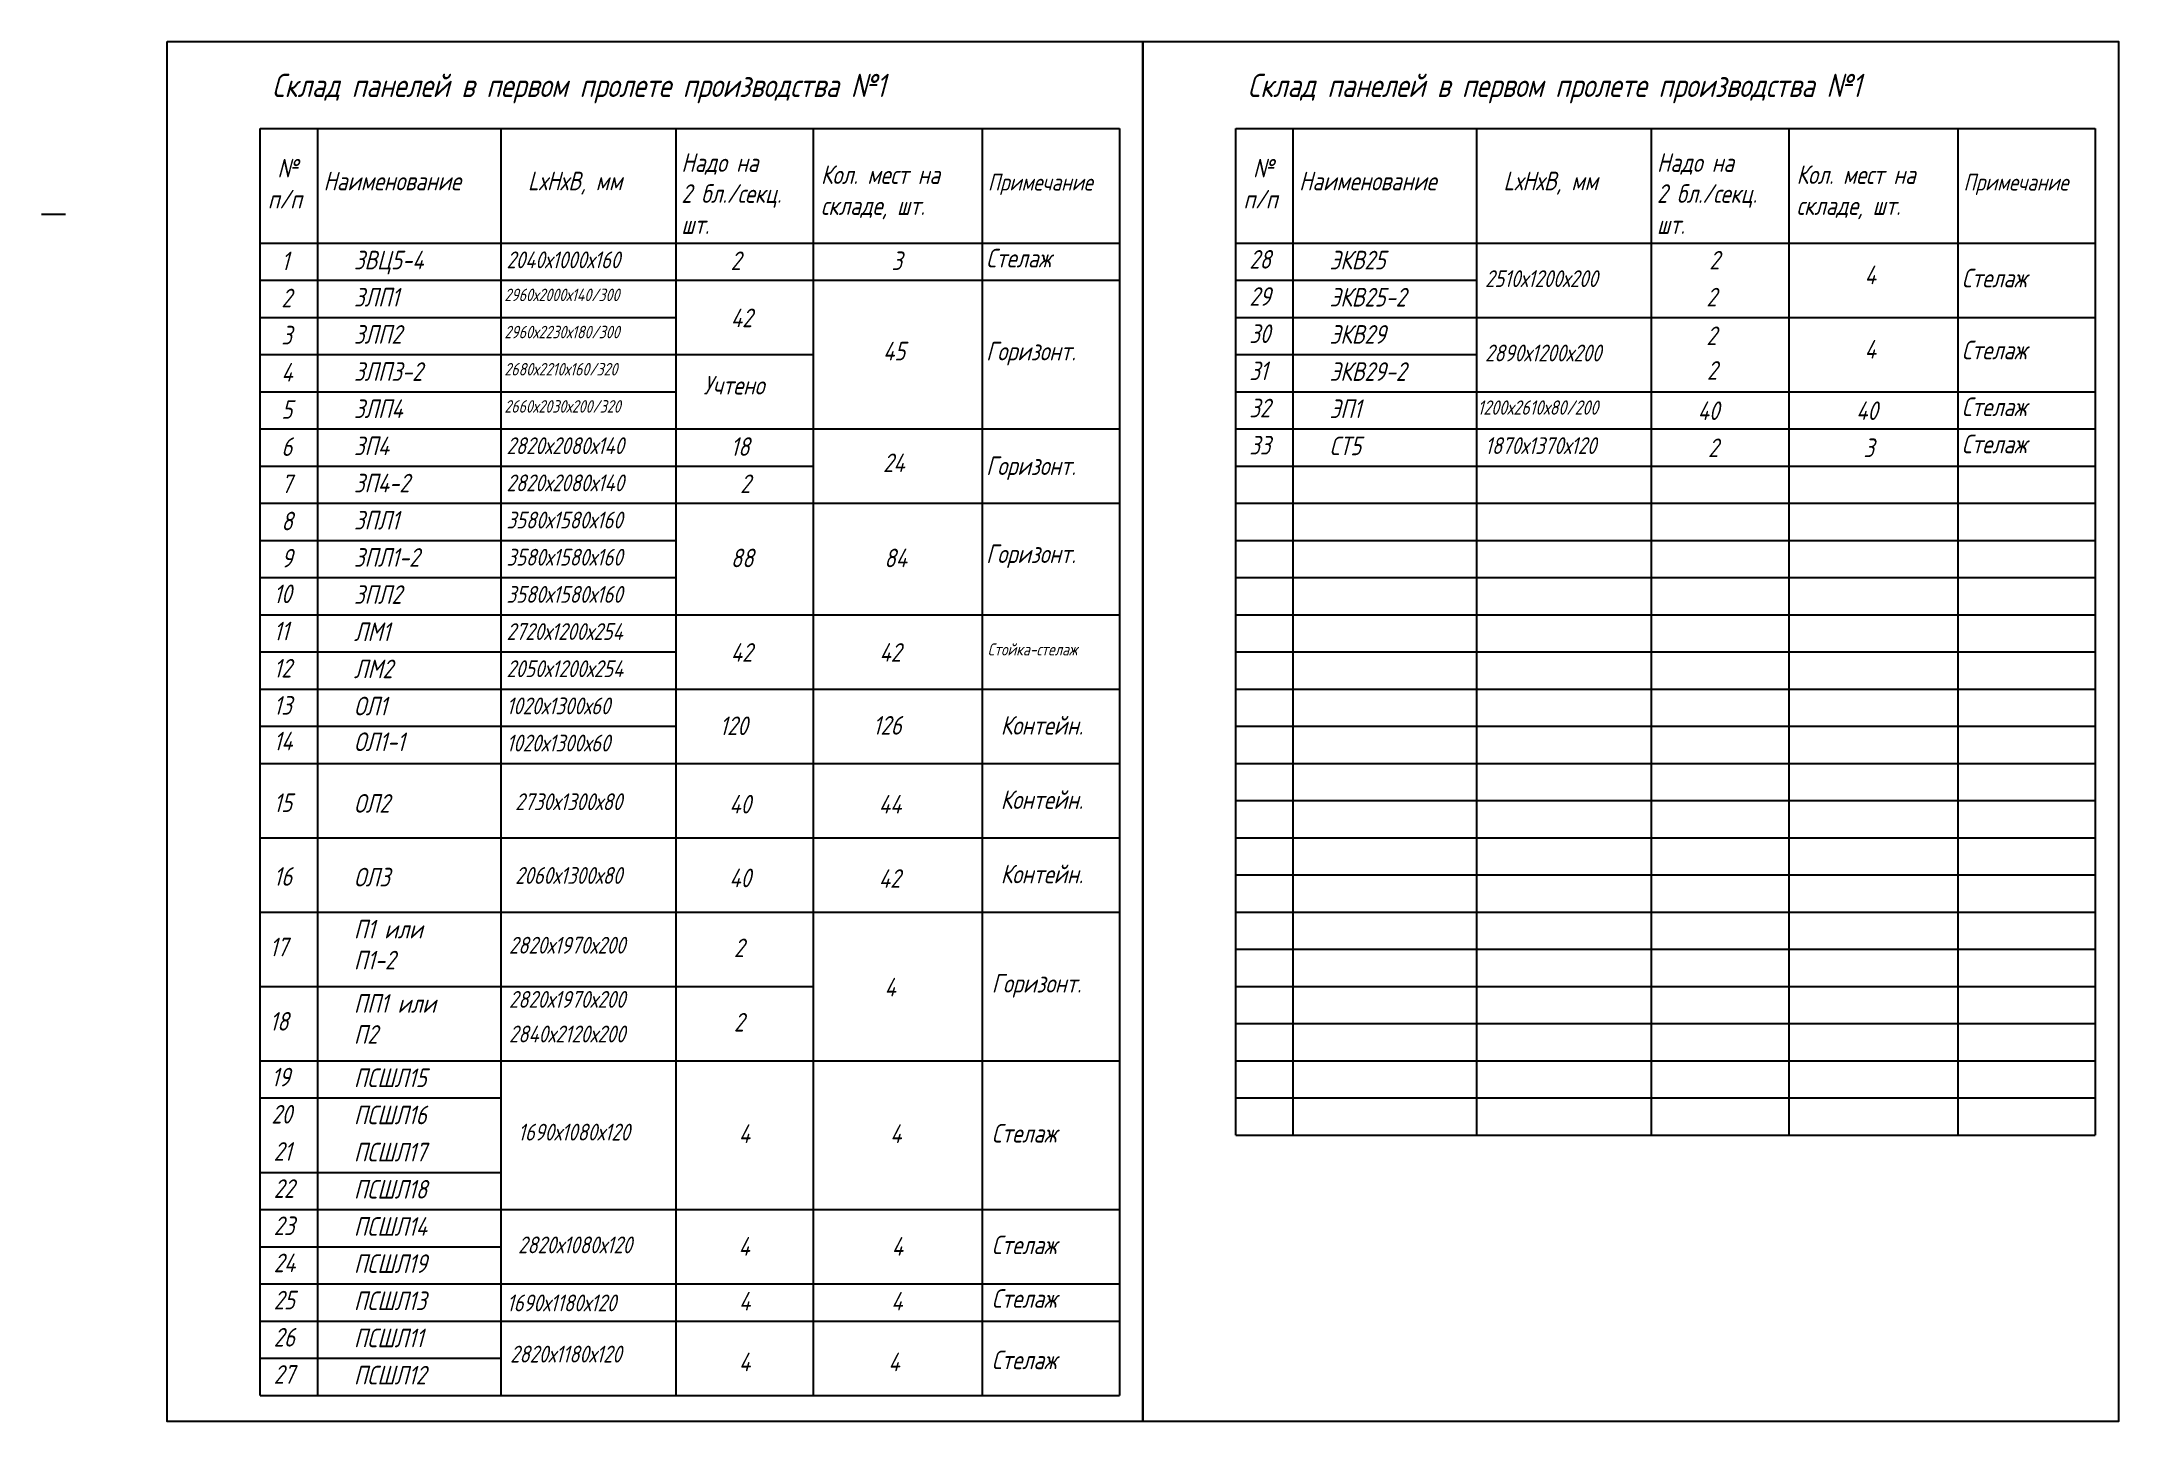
# Model space of a CAD drawing. Header units: millimetres. Extents: x -80926 to 207199, y -554506 to -32322.
# Drawn here: x 149083 to 207199, y -336139 to -297529 of the extents above; entities that cross this region are included whole.
import ezdxf

# ---------------------------------------------------------------- set-up
doc = ezdxf.new("R2010")
doc.units = ezdxf.units.MM
doc.styles.add('GOST 2.304', font='CS_Gost2304.shx', dxfattribs={"oblique": 15})

msp = doc.modelspace()

# ---------------------------------------------------------------- texts
at = {"attachment_point": 1, "style": 'GOST 2.304'}
for s, insert, char_height, width in [(' Склад панелей в первом пролете производства №1', (155199.3118, -298431.4213), 650, 24050), (' Склад панелей в первом пролете производства №1', (182499.3118, -298431.4213), 650, 24050), (' №\\Pп/п', (155414.2946, -300811.6119), 520, 24050), ('Надо на \\P2 бл./секц.\\Pшт.', (166985.9062, -300655.4766), 520, 24050), ('Кол. мест на\\Pскладе, шт.', (170891.5588, -300992.9461), 520, 24050), (' №\\Pп/п', (182714.2946, -300811.6119), 520, 24050), ('Надо на \\P2 бл./секц.\\Pшт.', (194285.9062, -300655.4766), 520, 24050), ('Кол. мест на\\Pскладе, шт.', (198191.5588, -300992.9461), 520, 24050), (' Наименование', (156706.164, -301172.5458), 520, 24050), (' LхHхB, мм', (162424.3291, -301169.657), 520, 24050), (' Примечание', (175322.9597, -301228.0586), 470, 24050), (' Наименование', (184006.164, -301172.5458), 520, 24050), (' LхHхB, мм', (189724.3291, -301169.657), 520, 24050), (' Примечание', (202622.9597, -301228.0586), 470, 24050), (' Стелаж', (175247.4746, -303328.5303), 520, 24206.769338), (' 28', (182612.1312, -303362.9987), 520, 24050), (' 1', (155526.7072, -303404.7948), 520, 24050), ('3ВЦ5-4', (157824.4697, -303382.8146), 520, 24050), (' 2040х1000х160', (161853.5381, -303402.4703), 470, 24050), (' 2', (168097.7665, -303402.4703), 520, 24050), (' 3', (172600.593, -303402.4703), 520, 24050), ('ЭКВ25', (185124.4697, -303382.8146), 520, 24050), (' 2510х1200х200', (189234.8223, -303928.3448), 470, 24050), (' 2', (195481.6525, -303385.4315), 520, 24050), (' 4', (199830.1514, -303800.8502), 520, 24050), (' Стелаж', (202547.4746, -303885.4155), 520, 24206.769338), (' 2', (155526.7072, -304444.7948), 520, 24050), ('3ЛП1', (157824.4697, -304422.8146), 520, 24050), (' 2960х2000х140/300', (161853.5381, -304442.4703), 350, 24050), (' 29', (182612.1312, -304402.9987), 520, 24050), ('ЭКВ25-2', (185124.4697, -304422.8146), 520, 24050), (' 2', (195400.8337, -304419.2503), 520, 24050), ('  42', (167836.4164, -305000.6947), 520, 24050), (' 3', (155526.7072, -305484.7948), 520, 24050), ('3ЛП2', (157824.4697, -305462.8146), 520, 24050), (' 2960х2230х180/300', (161853.5381, -305482.4703), 350, 24050), (' 30', (182612.1312, -305442.9987), 520, 24050), ('ЭКВ29', (185124.4697, -305462.8146), 520, 24050), (' 2', (195400.8337, -305501.529), 520, 24050), ('  45', (172096.1602, -305930.3521), 520, 24050), (' Горизонт.', (175247.4746, -305930.3521), 520, 24206.769338), (' 2890х1200х200', (189234.8223, -306008.3448), 470, 24050), (' 4', (199830.1514, -305880.8502), 520, 24050), (' Стелаж', (202547.4746, -305899.5441), 520, 24206.769338), (' 4', (155526.7072, -306524.7948), 520, 24050), ('3ЛП3-2', (157824.4697, -306502.8146), 520, 24050), (' 2680х2210х160/320', (161853.5381, -306522.4703), 350, 24050), (' 31', (182612.1312, -306482.9987), 520, 24050), ('ЭКВ29-2', (185124.4697, -306502.8146), 520, 24050), (' 2', (195416.9978, -306470.734), 520, 24050), (' Учтено', (167335.7911, -306885.4451), 520, 24050), (' 5', (155526.7072, -307564.7948), 520, 24050), ('3ЛП4', (157824.4697, -307542.8146), 520, 24050), (' 2660х2030х200/320', (161853.5381, -307562.4703), 350, 24050), (' 32', (182612.1312, -307522.9987), 520, 24050), ('ЭП1', (185124.4697, -307542.8146), 520, 24050), (' 1200х2610х80/200', (189059.9204, -307569.5216), 400, 24050), (' 40', (195156.5616, -307598.8684), 520, 24050), (' 40', (199592.9538, -307598.8684), 520, 24050), (' Стелаж', (202547.4746, -307488.5303), 520, 24206.769338), ('3П4', (157824.4697, -308582.8146), 520, 24050), (' 33', (182612.1312, -308562.9987), 520, 24050), ('СТ5', (185124.4697, -308582.8146), 520, 24050), (' 1870х1370х120', (189234.8223, -308600.0298), 470, 24050), (' Стелаж', (202547.4746, -308528.5303), 520, 24206.769338), (' 6', (155526.7072, -308604.7948), 520, 24050), (' 2820х2080х140', (161853.5381, -308602.4703), 470, 24050), (' 18', (168097.7665, -308602.4703), 520, 24050), ('  24', (172096.1602, -309056.1036), 520, 24050), (' Горизонт.', (175247.4746, -309137.1413), 520, 24206.769338), (' 2', (195449.3252, -308635.292), 520, 24050), (' 3', (199797.8941, -308635.292), 520, 24050), (' 7', (155526.7072, -309644.7948), 520, 24050), ('3П4-2', (157824.4697, -309622.8146), 520, 24050), (' 2820х2080х140', (161853.5381, -309642.4703), 470, 24050), ('  2', (168097.7665, -309642.4703), 520, 24050), (' 8', (155526.7072, -310684.7948), 520, 24050), ('3ПЛ1', (157824.4697, -310662.8146), 520, 24050), (' 3580х1580х160', (161853.5381, -310682.4703), 470, 24050), (' 9', (155526.7072, -311724.7948), 520, 24050), ('3ПЛ1-2', (157824.4697, -311702.8146), 520, 24050), (' 3580х1580х160', (161853.5381, -311722.4703), 470, 24050), ('  88', (167836.4164, -311718.1846), 520, 24050), ('  84', (172131.2849, -311718.1846), 520, 24050), (' Горизонт.', (175247.4746, -311599.9997), 520, 24206.769338), (' 10', (155312.1312, -312722.9987), 520, 24050), ('3ПЛ2', (157824.4697, -312742.8146), 520, 24050), (' 3580х1580х160', (161853.5381, -312762.4703), 470, 24050), (' 11', (155312.1312, -313762.9987), 520, 24050), ('ЛМ1', (157824.4697, -313782.8146), 520, 24050), (' 2720х1200х254', (161853.5381, -313802.4703), 470, 24050), ('  42', (167836.4164, -314360.6947), 520, 24050), ('  42', (171997.5095, -314360.6947), 520, 24050), (' {\\H1.1333x;Стойка-стелаж}', (175404.2439, -314366.9775), 300, 24593.094168), (' 12', (155312.1312, -314802.9987), 520, 24050), ('ЛМ2', (157824.4697, -314822.8146), 520, 24050), (' 2050х1200х254', (161853.5381, -314842.4703), 470, 24050), (' 13', (155312.1312, -315842.9987), 520, 24050), ('ОЛ1', (157824.4697, -315862.8146), 520, 24050), (' 1020х1300х60', (161853.5381, -315882.4703), 470, 24050), ('  120', (167522.2827, -316413.9696), 520, 24050), ('  126', (171814.2949, -316401.2021), 520, 24050), ('   Контейн.', (175123.0735, -316401.4516), 520, 24050), (' 14', (155312.1312, -316841.8262), 520, 24050), ('ОЛ1-1', (157824.4697, -316861.642), 520, 24050), (' 1020х1300х60', (161853.5381, -316922.4703), 470, 24050), ('   Контейн.', (175123.0735, -318481.4516), 520, 24050), (' 15', (155312.1312, -318565.9279), 520, 24050), ('ОЛ2', (157824.4697, -318585.7438), 520, 24050), ('  2730х1300х80', (161853.5381, -318564.2269), 470, 24050), ('  40', (167794.545, -318607.9086), 520, 24050), ('  44', (171977.276, -318607.9086), 520, 24050), (' 16', (155312.1312, -320628.9381), 520, 24050), ('ОЛ3', (157824.4697, -320648.7539), 520, 24050), ('  2060х1300х80', (161853.5381, -320627.2371), 470, 24050), ('  40', (167794.545, -320670.9187), 520, 24050), ('  42', (171977.276, -320687.9086), 520, 24050), ('   Контейн.', (175123.0735, -320561.4516), 520, 24050), ('П1 или\\PП1-2', (157824.4697, -322102.8146), 520, 24050), (' 17', (155199.3118, -322602.9987), 520, 24050), ('  2820х1970х200', (161679.5747, -322578.7695), 470, 24050), ('  2', (167920.9895, -322627.8775), 520, 24050), (' Горизонт.', (175404.2439, -323618.376), 520, 24206.769338), ('ПП1 или\\PП2', (157824.4697, -324182.8146), 520, 24050), ('  2820х1970х200', (161679.5747, -324094.4553), 470, 24050), ('  4', (172136.6891, -323726.0811), 520, 24050), (' 18', (155199.3118, -324682.9987), 520, 24050), ('  2', (167920.9895, -324707.8775), 520, 24050), ('  2840х2120х200', (161679.5747, -325063.0256), 470, 24050), ('  19', (154981.1884, -326242.9987), 520, 24050), ('ПСШЛ15', (157824.4697, -326262.8146), 520, 24050), ('  20', (154981.1884, -327282.9987), 520, 24050), ('ПСШЛ16', (157824.4697, -327302.8146), 520, 24050), (' 21', (155312.1312, -328322.9987), 520, 24050), ('ПСШЛ17', (157824.4697, -328342.8146), 520, 24050), ('  1690х1080х120', (161934.8223, -327808.5114), 470, 24050), ('    4', (167526.4447, -327827.8775), 520, 24050), ('    4', (171761.8259, -327827.8775), 520, 24050), (' Стелаж', (175404.2439, -327814.7898), 520, 24206.769338), (' 22', (155312.1312, -329362.9987), 520, 24050), ('ПСШЛ18', (157824.4697, -329382.8146), 520, 24050), (' 23', (155312.1312, -330402.9987), 520, 24050), ('ПСШЛ14', (157824.4697, -330422.8146), 520, 24050), ('  2820х1080х120', (161934.8223, -330963.9689), 470, 24050), ('    4', (167517.8683, -330979.9386), 520, 24050), ('    4', (171806.0843, -330979.9386), 520, 24050), (' Стелаж', (175404.2439, -330937.8609), 520, 24206.769338), (' 24', (155312.1312, -331442.9987), 520, 24050), ('ПСШЛ19', (157824.4697, -331462.8146), 520, 24050), (' 25', (155312.1312, -332482.9987), 520, 24050), ('ПСШЛ13', (157824.4697, -332502.8146), 520, 24050), ('  1690х1180х120', (161621.1625, -332587.4985), 470, 24050), ('    4', (167531.6108, -332515.361), 520, 24050), ('    4', (171790.3878, -332515.361), 520, 24050), (' Стелаж', (175404.2439, -332438.5281), 520, 24206.769338), (' 26', (155312.1312, -333522.9987), 520, 24050), ('ПСШЛ11', (157824.4697, -333542.8146), 520, 24050), ('  2820х1180х120', (161713.3683, -334019.6173), 470, 24050), (' Стелаж', (175404.2439, -334155.9016), 520, 24206.769338), (' 27', (155312.1312, -334562.9987), 520, 24050), ('ПСШЛ12', (157824.4697, -334582.8146), 520, 24050), ('    4', (167530.249, -334214.8988), 520, 24050), ('    4', (171710.9238, -334214.8988), 520, 24050)]:
    msp.add_mtext(s, dxfattribs=dict(at, insert=insert, char_height=char_height, width=width))

# ---------------------------------------------------------------- linework, layer by layer
for p, q in [((155199.3118, -335408.2808), (155199.3118, -299965.9358)), ((155199.3118, -299965.9358), (179249.3118, -299965.9358)), ((156800.1056, -299965.9358), (156800.1056, -335408.2808)), ((161934.8223, -299965.9358), (161934.8223, -335408.2808)), ((166827.8119, -299965.9358), (166827.8119, -335408.2808)), ((170672.8798, -299965.9358), (170672.8798, -335408.2808)), ((175404.2439, -299965.9358), (175404.2439, -335408.2808)), ((179249.3118, -299965.9358), (179249.3118, -335408.2808)), ((182499.3118, -328128.2808), (182499.3118, -299965.9358)), ((182499.3118, -299965.9358), (206549.3118, -299965.9358)), ((184100.1056, -299965.9358), (184100.1056, -328128.2808)), ((189234.8223, -299965.9358), (189234.8223, -328128.2808)), ((194127.8119, -299965.9358), (194127.8119, -328128.2808)), ((197972.8798, -299965.9358), (197972.8798, -328128.2808)), ((202704.2439, -299965.9358), (202704.2439, -328128.2808)), ((206549.3118, -299965.9358), (206549.3118, -328128.2808)), ((155199.3118, -303168.2808), (179249.3118, -303168.2808)), ((182499.3118, -303168.2808), (206549.3118, -303168.2808)), ((155199.3118, -304208.2808), (179249.3118, -304208.2808)), ((182499.3118, -304208.2808), (189234.8223, -304208.2808)), ((155199.3118, -305248.2808), (166827.8119, -305248.2808)), ((182499.3118, -305248.2808), (206549.3118, -305248.2808)), ((155199.3118, -306288.2808), (170672.8798, -306288.2808)), ((182499.3118, -306288.2808), (189234.8223, -306288.2808)), ((155199.3118, -307328.2808), (166827.8119, -307328.2808)), ((182499.3118, -307328.2808), (206549.3118, -307328.2808)), ((155199.3118, -308368.2808), (179249.3118, -308368.2808)), ((182499.3118, -308368.2808), (206549.3118, -308368.2808)), ((155199.3118, -309408.2808), (170672.8798, -309408.2808)), ((182499.3118, -309408.2808), (194127.8119, -309408.2808)), ((194127.8119, -309408.2808), (206549.3118, -309408.2808)), ((155199.3118, -310448.2808), (179249.3118, -310448.2808)), ((182499.3118, -310448.2808), (194127.8119, -310448.2808)), ((194127.8119, -310448.2808), (206549.3118, -310448.2808)), ((155199.3118, -311488.2808), (166827.8119, -311488.2808)), ((182499.3118, -311488.2808), (194127.8119, -311488.2808)), ((194127.8119, -311488.2808), (206549.3118, -311488.2808)), ((155199.3118, -312528.2808), (166827.8119, -312528.2808)), ((182499.3118, -312528.2808), (194127.8119, -312528.2808)), ((194127.8119, -312528.2808), (206549.3118, -312528.2808)), ((155199.3118, -313568.2808), (179249.3118, -313568.2808)), ((182499.3118, -313568.2808), (194127.8119, -313568.2808)), ((194127.8119, -313568.2808), (206549.3118, -313568.2808)), ((155199.3118, -314608.2808), (166827.8119, -314608.2808)), ((182499.3118, -314608.2808), (194127.8119, -314608.2808)), ((194127.8119, -314608.2808), (206549.3118, -314608.2808)), ((155199.3118, -315648.2808), (179249.3118, -315648.2808)), ((182499.3118, -315648.2808), (194127.8119, -315648.2808)), ((194127.8119, -315648.2808), (206549.3118, -315648.2808)), ((155199.3118, -316688.2808), (166827.8119, -316688.2808)), ((182499.3118, -316688.2808), (194127.8119, -316688.2808)), ((194127.8119, -316688.2808), (206549.3118, -316688.2808)), ((155199.3118, -317728.2808), (179249.3118, -317728.2808)), ((182499.3118, -317728.2808), (194127.8119, -317728.2808)), ((194127.8119, -317728.2808), (206549.3118, -317728.2808)), ((182499.3118, -318768.2808), (194127.8119, -318768.2808)), ((194127.8119, -318768.2808), (206549.3118, -318768.2808)), ((155199.3118, -319808.2808), (179249.3118, -319808.2808)), ((182499.3118, -319808.2808), (194127.8119, -319808.2808)), ((194127.8119, -319808.2808), (206549.3118, -319808.2808)), ((182499.3118, -320848.2808), (194127.8119, -320848.2808)), ((194127.8119, -320848.2808), (206549.3118, -320848.2808)), ((155199.3118, -321888.2808), (179249.3118, -321888.2808)), ((182499.3118, -321888.2808), (194127.8119, -321888.2808)), ((194127.8119, -321888.2808), (206549.3118, -321888.2808)), ((182499.3118, -322928.2808), (194127.8119, -322928.2808)), ((194127.8119, -322928.2808), (206549.3118, -322928.2808)), ((155199.3118, -323968.2808), (170415.072, -323968.2808)), ((155199.3118, -323968.2808), (170672.8798, -323968.2808)), ((182499.3118, -323968.2808), (194127.8119, -323968.2808)), ((194127.8119, -323968.2808), (206549.3118, -323968.2808)), ((182499.3118, -325008.2808), (194127.8119, -325008.2808)), ((194127.8119, -325008.2808), (206549.3118, -325008.2808)), ((155199.3118, -326048.2808), (166827.8119, -326048.2808)), ((166827.8119, -326048.2808), (179249.3118, -326048.2808)), ((182499.3118, -326048.2808), (194127.8119, -326048.2808)), ((194127.8119, -326048.2808), (206549.3118, -326048.2808)), ((155199.3118, -327088.2808), (161934.8223, -327088.2808)), ((182499.3118, -327088.2808), (194127.8119, -327088.2808)), ((194127.8119, -327088.2808), (206549.3118, -327088.2808)), ((182499.3118, -328128.2808), (206549.3118, -328128.2808)), ((155199.3118, -329168.2808), (161934.8223, -329168.2808)), ((155199.3118, -330208.2808), (179249.3118, -330208.2808)), ((155199.3118, -331248.2808), (161934.8223, -331248.2808)), ((161934.8223, -331248.2808), (161934.8223, -331248.2808)), ((155199.3118, -332288.2808), (166827.8119, -332288.2808)), ((166827.8119, -332288.2808), (179249.3118, -332288.2808)), ((155199.3118, -333328.2808), (179249.3118, -333328.2808)), ((155199.3118, -334368.2808), (161934.8223, -334368.2808)), ((155199.3118, -335408.2808), (179249.3118, -335408.2808))]:
    msp.add_line(p, q)
at = {"ltscale": 20}
msp.add_line((149082.7323, -302363.1602), (149748.8811, -302363.1602), dxfattribs=at)
for points in [[(152599.3118, -297528.7465), (179899.3118, -297528.7465), (179899.3118, -336138.7465), (152599.3118, -336138.7465)], [(179899.3118, -297528.7465), (207199.3118, -297528.7465), (207199.3118, -336138.7465), (179899.3118, -336138.7465)]]:
    msp.add_lwpolyline(points, close=True)

msp.set_redraw_order([(e.dxf.handle, doc.entitydb.next_handle()) for e in msp.query("TEXT MTEXT ATTDEF DIMENSION ARC_DIMENSION")])  # texts and dimensions are drawn at this point

doc.saveas('drawing.dxf')
